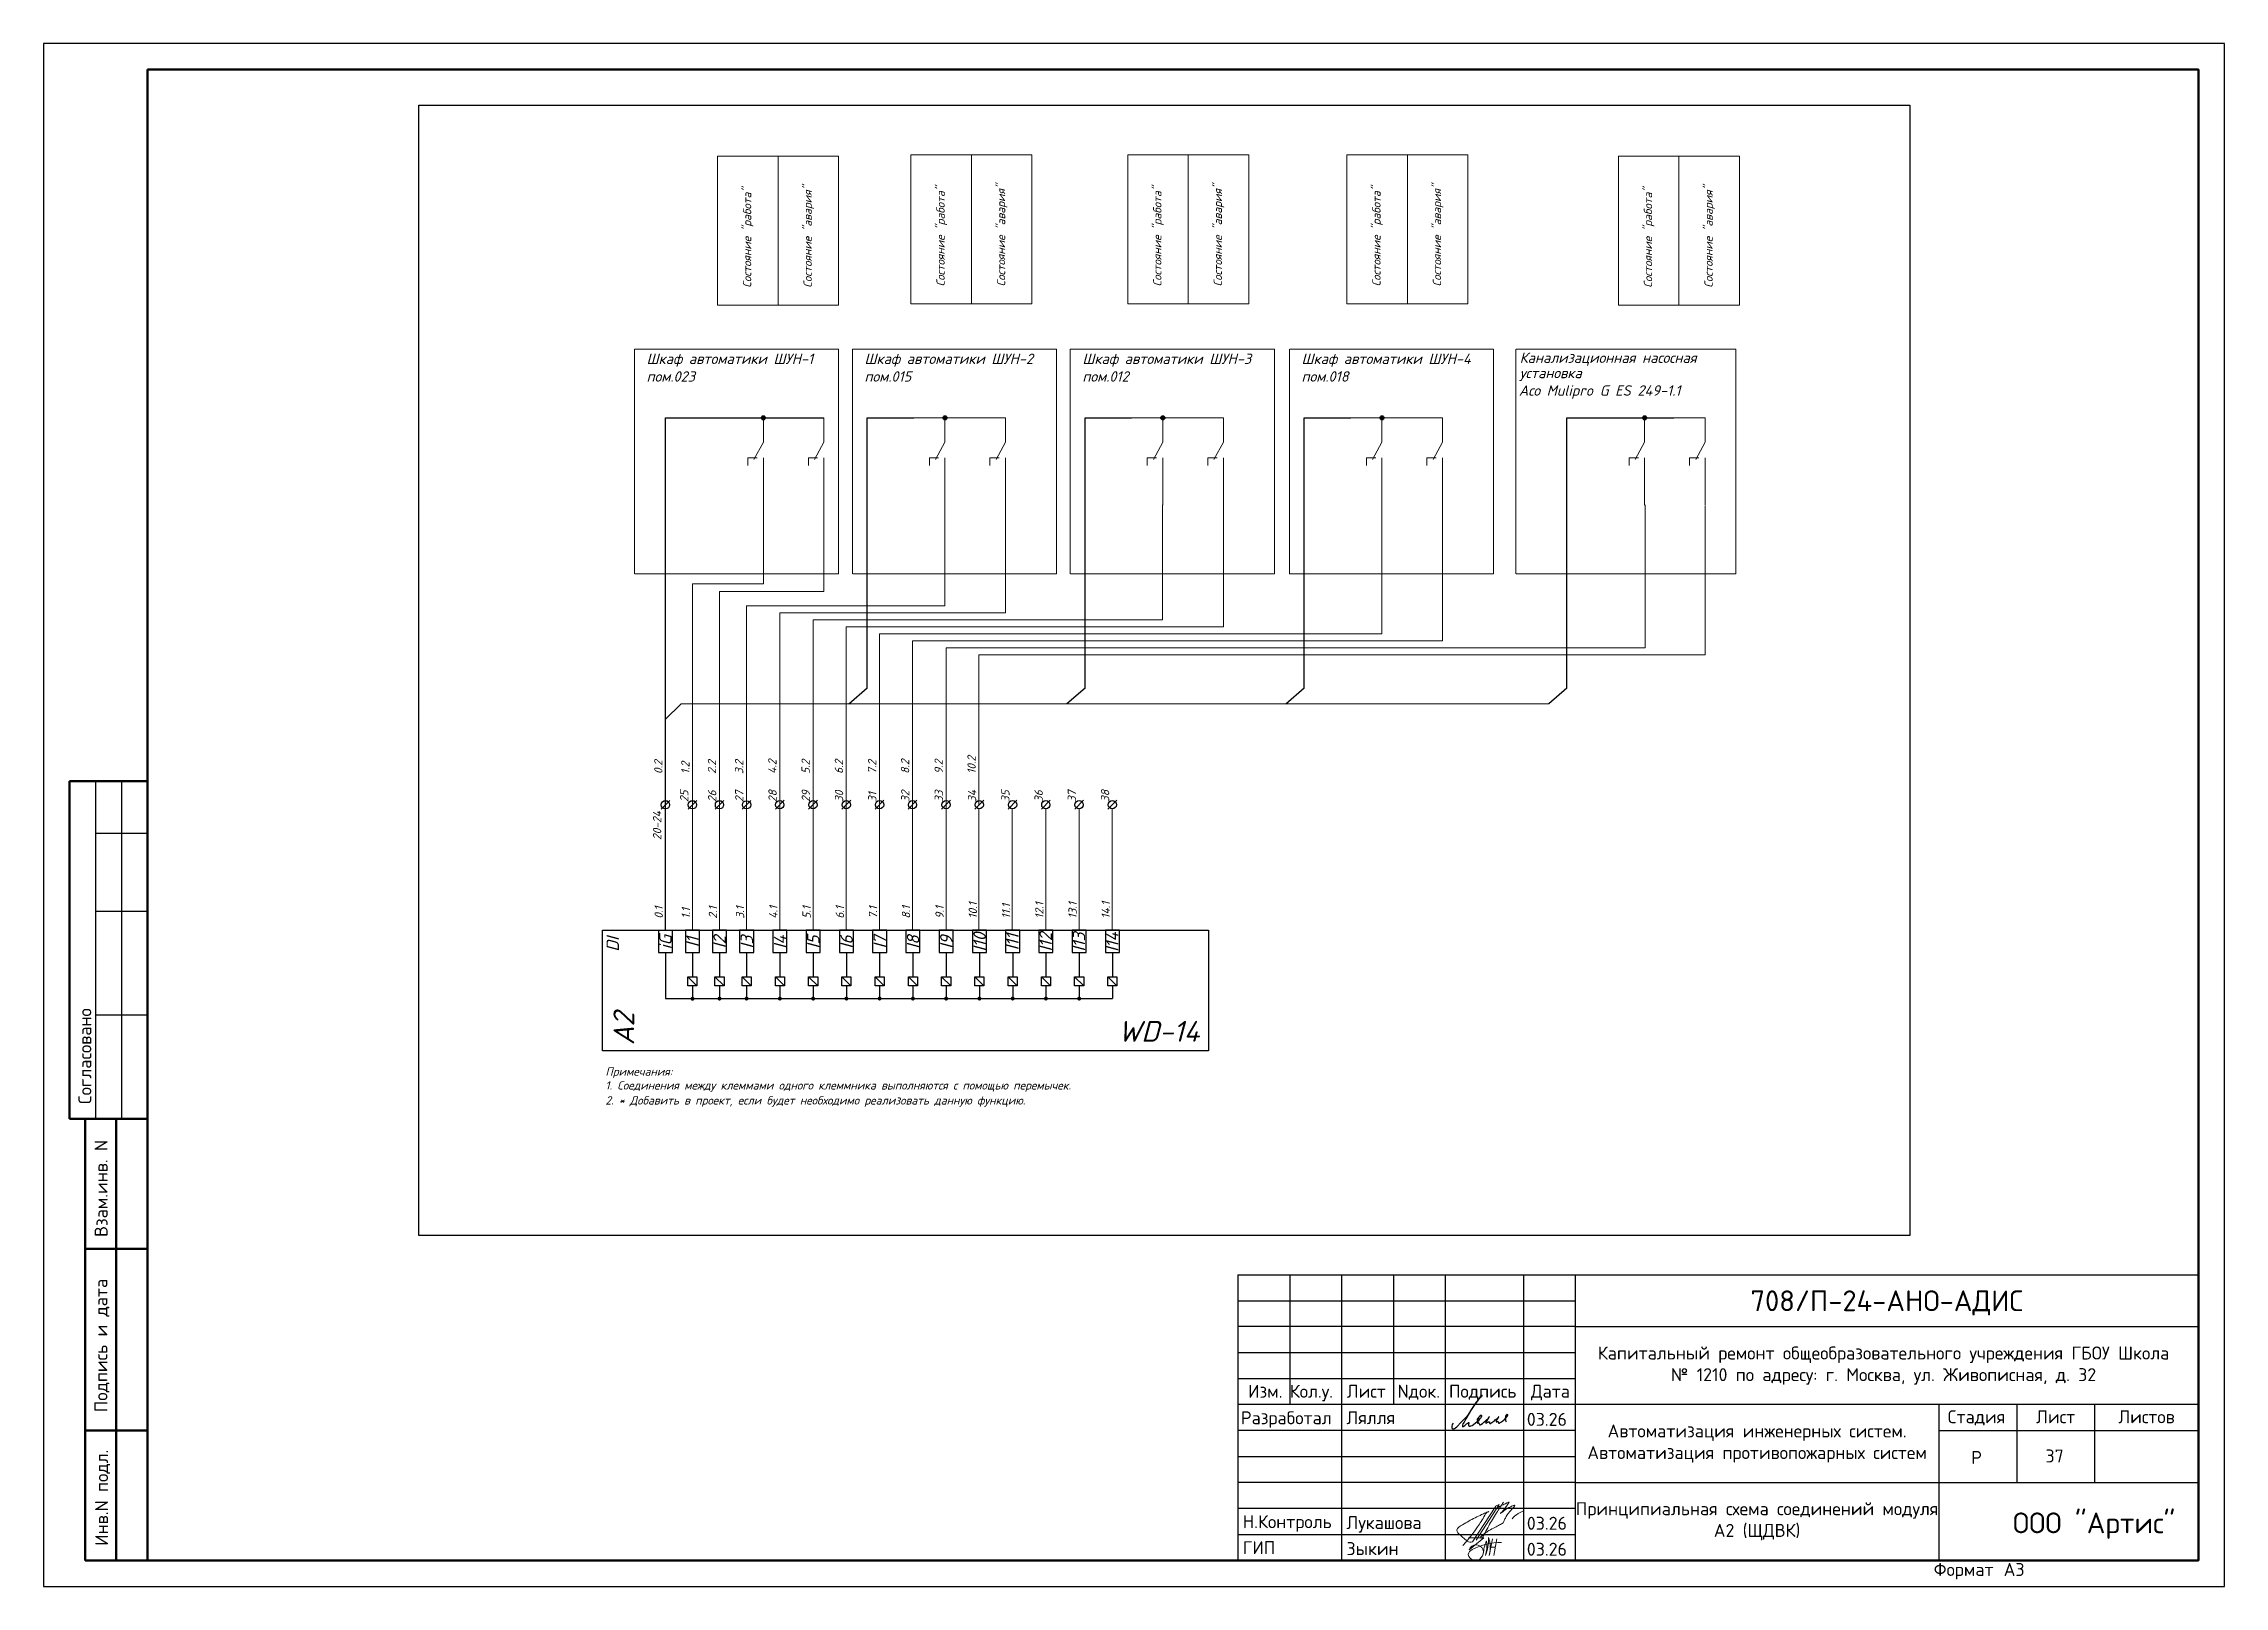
# Model space of a CAD drawing. Header units: millimetres. Extents: x -1073752 to 1436911, y -1379358 to 94781.
# Drawn here: x 1285319 to 1327319, y 23913 to 53613 of the extents above; entities that cross this region are included whole.
import ezdxf
from ezdxf.enums import TextEntityAlignment as Align

# ---------------------------------------------------------------- set-up
doc = ezdxf.new("R2010")
doc.units = ezdxf.units.MM
doc.linetypes.add('5T5', pattern=[3.5, 2.5, -1])
doc.linetypes.add('невидимая2', pattern=[4.7625, 3.175, -1.5875])
for name, color, linetype in [('13-230VAC POWER DISTR.', 7, 'Continuous'), ('Основная', 7, 'Continuous'), ('СОТ', 7, 'Continuous'), ('Штампы', 7, 'Continuous')]:
    doc.layers.add(name, color=color, linetype=linetype)
for name, color, linetype, lineweight in [('АР_текст', 250, 'Continuous', 40), ('Основная сплош', 7, 'Continuous', 30), ('Текст', 7, 'Continuous', 30), ('Цепь DC 24В плюс', 1, 'Continuous', 9)]:
    doc.layers.add(name, color=color, linetype=linetype, lineweight=lineweight)
doc.layers.add('ОФ_подписи', color=5, linetype='Continuous', lineweight=13, true_color=0x0000ff)
doc.layers.add('Подписи', color=5, linetype='Continuous', lineweight=18, true_color=0x0000ff)
doc.styles.add('ICOCPEUR', font='isocpeur.ttf', dxfattribs={"height": 250})
doc.styles.add('PDF ISOCPEUR', font='isocpeur.ttf')
doc.styles.add('RubezhCAD', font='isocpeur.ttf')
doc.styles.add('Standart  GenSys', font='isocpeui.ttf', dxfattribs={"height": 2})
doc.styles.add('TIMES', font='times.ttf')
doc.styles.add('XREF1$0$Standard', font='isocpeur.ttf')

msp = doc.modelspace()

# ---------------------------------------------------------------- texts
at = {"lineweight": 30, "style": 'Standart  GenSys'}
for s, p in [('Состояние "работа"', (1298948.6, 48915)), ('Состояние "авария"', (1300114, 48915)), ('Состояние "работа"', (1302673.5, 48940.9)), ('Состояние "авария"', (1303838.9, 48940.9)), ('Состояние "работа"', (1306848.3, 48940.9)), ('Состояние "авария"', (1308013.8, 48940.9)), ('Состояние "работа"', (1311068.6, 48940.9)), ('Состояние "авария"', (1312234, 48940.9)), ('Состояние "работа"', (1316298.7, 48915)), ('Состояние "авария"', (1317464.1, 48915))]:
    msp.add_text(s, height=160, rotation=90, dxfattribs=at).set_placement(p)
at = {"color": 104, "style": 'Standart  GenSys'}
for s, p in [('Шкаф автоматики ШУН-1', (1296932, 47446.1)), ('Шкаф автоматики ШУН-2', (1301128.9, 47446.1)), ('Шкаф автоматики ШУН-3', (1305325.8, 47446.1)), ('Шкаф автоматики ШУН-4', (1309546, 47446.1)), ('Канализационная насосная', (1313747.3, 47466.6)), ('пом.023', (1296932, 47105.8)), ('пом.015', (1301128.9, 47105.8)), ('пом.012', (1305325.8, 47105.8)), ('пом.018', (1309546, 47105.8)), ('установка', (1313747.3, 47172.8)), ('Асо Mulipro G ES 249-1.1', (1313732.2, 46835.5))]:
    msp.add_text(s, height=200, dxfattribs=at).set_placement(p)
at = {"color": 214, "lineweight": 25, "style": 'Standart  GenSys'}
for s, p in [('10.2', (1303270.9, 39554.5)), ('0.2', (1297238.3, 39551.8)), ('1.2', (1297758.9, 39551.8)), ('2.2', (1298271.4, 39552.9)), ('3.2', (1298794.3, 39550.8)), ('4.2', (1299434.2, 39554.5)), ('5.2', (1300075.4, 39554.5)), ('6.2', (1300715.8, 39554.6)), ('7.2', (1301356.3, 39554.5)), ('8.2', (1301990.8, 39554.5)), ('9.2', (1302637.2, 39554.5)), ('0.1', (1297245.4, 36766.8)), ('1.1', (1297768.5, 36766.8)), ('2.1', (1298289.1, 36766.8)), ('3.1', (1298812, 36766.8)), ('4.1', (1299452.4, 36766.8)), ('5.1', (1300092.9, 36766.7)), ('6.1', (1300733.4, 36766.8)), ('7.1', (1301373.8, 36766.8)), ('8.1', (1302008.3, 36766.7)), ('9.1', (1302654.7, 36766.7)), ('10.1', (1303295.2, 36766.7)), ('11.1', (1303935.7, 36766.8)), ('12.1', (1304576.1, 36766.8)), ('13.1', (1305216.6, 36766.8)), ('14.1', (1305854.9, 36766.8))]:
    msp.add_text(s, height=160, rotation=90, dxfattribs=at).set_placement(p)
at = {"style": 'Standart  GenSys'}
for s, height, p in [('iG', 240, (1297295.2, 36314.5)), ('I1', 240, (1297815.8, 36317.6)), ('I2', 240, (1298338.7, 36317.6)), ('I3', 240, (1298862.4, 36317.6)), ('I4', 240, (1299502.8, 36317.6)), ('I5', 240, (1300143.3, 36317.6)), ('I6', 240, (1300783.7, 36317.6)), ('I7', 240, (1301424.2, 36317.6)), ('I8', 240, (1302064.7, 36317.6)), ('I9', 240, (1302705.1, 36317.6)), ('I10', 240, (1303345.6, 36317.6)), ('I11', 240, (1303978.5, 36317.6)), ('I12', 240, (1304618.9, 36317.7)), ('I13', 240, (1305259.4, 36317.7)), ('I14', 240, (1305899.9, 36317.7)), ('A2', 400, (1296493.8, 34648.5))]:
    msp.add_text(s, height=height, rotation=90, dxfattribs=at).set_placement(p, align=Align.MIDDLE_CENTER)
msp.add_text('WD-14', height=400, dxfattribs=at).set_placement((1306795.1, 34597.9), align=Align.MIDDLE_CENTER)
at = {"insert": (1296280.8, 36273.5), "char_height": 240, "attachment_point": 5, "rotation": 90, "style": 'Standart  GenSys'}
msp.add_mtext_dynamic_manual_height_columns('DI', width=1215.981, gutter_width=1000, heights=[0], dxfattribs=at)
at = {"linetype": 'невидимая2', "insert": (1296139.5, 33904.4), "char_height": 160, "attachment_point": 1, "style": 'Standart  GenSys'}
msp.add_mtext_dynamic_manual_height_columns('Примечания:\\P\\pt8320,10400;1. Соединения между клеммами одного клеммника выполняются с помощью перемычек.', width=13315.853, gutter_width=1000, heights=[0], dxfattribs=at)
at = {"layer": '13-230VAC POWER DISTR.', "color": 94, "linetype": 'Continuous', "style": 'Standart  GenSys'}
for s, p in [('25', (1297735.6, 39012.5)), ('26', (1298274.9, 39010.6)), ('27', (1298797.8, 39010.6)), ('28', (1299437.8, 39010.9)), ('29', (1300079, 39010.9)), ('30', (1300719.4, 39010.9)), ('31', (1301359.9, 39010.9)), ('32', (1301994.4, 39010.9)), ('33', (1302640.8, 39010.9)), ('34', (1303281.3, 39010.9)), ('35', (1303921.8, 39010.9)), ('36', (1304562.2, 39010.9)), ('37', (1305202.7, 39010.9)), ('38', (1305843.1, 39010.9)), ('20-24', (1297215, 38280.7))]:
    msp.add_text(s, height=160, rotation=90, dxfattribs=at).set_placement(p)
at = {"layer": 'Defpoints', "linetype": 'невидимая2', "insert": (1296139.5, 33348.7), "char_height": 160, "attachment_point": 1, "style": 'Standart  GenSys'}
msp.add_mtext_dynamic_manual_height_columns('\\pt8320,10400;2. * Добавить в проект, если будет необходимо реализовать данную функцию.', width=13315.853, gutter_width=1000, heights=[0], dxfattribs=at)
at = {"layer": 'СОТ', "char_height": 250, "width": 7000, "attachment_point": 5, "style": 'ICOCPEUR'}
for s, insert in [('{\\C0;37}', (1324049.3, 26423)), ('Принципиальная схема соединений модуля А2 (ЩДВК)', (1318319.3, 25164.9))]:
    msp.add_mtext(s, dxfattribs=dict(at, insert=insert))

# ---------------------------------------------------------------- blocks, each defined once
blk = doc.blocks.new('*U8')
at = {"lineweight": 50}
for p, q in [((5, 155), (20, 155)), ((5, 155), (5, 90)), ((5, 90), (20, 90)), ((8, 5), (8, 90)), ((14, 5), (14, 90)), ((8, 65), (20, 65)), ((8, 30), (20, 30)), ((8, 5), (20, 5))]:
    blk.add_line(p, q, dxfattribs=at)
for p, q in [((10, 155), (10, 90)), ((15, 155), (15, 90)), ((10, 145), (20, 145)), ((10, 130), (20, 130)), ((10, 110), (20, 110))]:
    blk.add_line(p, q)
blk.add_lwpolyline([(0, 0), (420, 0), (420, 297), (0, 297)], close=True)
blk.add_lwpolyline([(20, 292), (415, 292), (415, 5), (20, 5)], close=True, dxfattribs=at)
at = {"style": 'XREF1$0$Standard'}
for s, p in [('Согласовано', (7.95, 102.07)), ('Взам.инв. N', (11.07, 76.61)), ('Подпись и дата', (11.04, 46.36)), ('Инв.N подл.', (11.17, 17.07))]:
    blk.add_text(s, height=2.5, rotation=90, dxfattribs=at).set_placement(p, align=Align.MIDDLE_CENTER)
blk.add_text('Формат', height=2.5, dxfattribs=at).set_placement((364.02, 2))
blk.add_text('А3', height=2.5, dxfattribs=at).set_placement((381.51, 2), align=Align.RIGHT)
for tag, p in [('СОГЛАСОВАНО_ДАТА2', (14.37, 145.56)), ('СОГЛАСОВАНО_ДАТА3', (19.37, 145.56)), ('СОГЛАСОВАНО_ФАМИЛИЯ2', (14.37, 110.56)), ('СОГЛАСОВАНО_ФАМИЛИЯ3', (19.37, 110.56)), ('СОГЛАСОВАНО_ДОЛЖНОСТЬ2', (14.37, 90.56)), ('СОГЛАСОВАНО_ДОЛЖНОСТЬ3', (19.37, 90.56))]:
    blk.add_attdef(tag, p, '', height=2.5, rotation=90, dxfattribs=at)
for tag, p in [('ВЗАМ_ИНВ_НОМЕР', (19.37, 77.5)), ('ИНВ_N_ПОДЛ', (19.37, 17.5))]:
    blk.add_attdef(tag, text='', height=2.5, rotation=90, dxfattribs=at).set_placement(p, align=Align.CENTER)
blk.add_attdef('ИНВ_ДАТА', text='', height=2.5, rotation=90, dxfattribs=at).set_placement((19.37, 63.83), align=Align.RIGHT)
blk = doc.blocks.new('П_Зыкин')
at = {"layer": 'ОФ_подписи', "color": 152, "ltscale": 100, "true_color": 0x0061c2, "transparency": 33554687}
for p, q in [((142, 249), (62, -174)), ((102, 37), (218, 37)), ((258, 249), (178, -174))]:
    blk.add_line(p, q, dxfattribs=at)
blk.add_lwpolyline([(-462, 273), (-74, 273), (-446, -30)], dxfattribs=at)
for centre, radius, start, end in [((-271, -94), 186, 314.2393, 159.9348), ((345, -1372), 1523, 88.8758, 117.8788), ((1109, -252), 1204, 158.7593, 174.231), ((-1024, 224), 1068, 337.8144, 2.8859), ((-849, 72), 852, 342.8308, 7.4815), ((-9, 182), 4.48, 8.9691, 155.6551), ((-643, 22), 732, 344.4555, 20.462), ((-318, -169), 151, 108.7568, 173.4251), ((-287, -115), 185, 191.5358, 322.3512)]:
    blk.add_arc(centre, radius, start, end, dxfattribs=at)
blk = doc.blocks.new('П_Лукашова')
at = {"layer": 'ОФ_подписи', "color": 152, "true_color": 0x0061c2}
for p, q in [((221, 339), (-221, -339)), ((286, 371), (-156, -307)), ((283, 370), (218, 338))]:
    blk.add_line(p, q, dxfattribs=at)
for points in [[(221, 301), (344, 360), (434, 401), (475, 416), (464, 395), (420, 336), (342, 232), (310, 203), (337, 221), (420, 283), (490, 322), (558, 352), (576, 358), (491, 240), (403, 113), (374, 49), (360, 20)], [(-221, -339), (-276, -344), (-368, -289), (-446, -221), (-505, -166), (-522, -116), (-412, -16), (-295, 56), (-173, 120), (-49, 179), (33, 216), (87, 237), (52, 221), (11, 167), (-59, 51), (-126, -52), (-177, -132), (-256, -231), (-409, -409)], [(360, 20), (294, -18), (203, -65), (91, -124), (-73, -248)], [(366, 415), (236, 213), (85, -37), (-50, -300)], [(530, 102), (646, 199), (748, 254)]]:
    blk.add_spline(points, degree=3, dxfattribs=at)
blk = doc.blocks.new('A$C11203D1A')
at = {"layer": 'Подписи', "lineweight": 25}
blk.add_lwpolyline([(0.24, 1.11), (0.09, 0.86), (0, 0.47), (0.01, 0.27), (0.06, 0.09), (0.17, 0.01), (0.33, 0), (0.53, 0.07), (0.73, 0.22), (0.94, 0.41), (1.81, 1.26), (2.64, 2.1), (3.19, 2.76), (3.8, 3.63), (4.42, 4.6), (5, 5.4), (5.39, 5.96), (5.72, 6.46), (5.82, 6.46), (5.73, 6.31), (4.71, 5.11), (3.82, 3.76), (2.71, 1.9), (2.36, 1.31), (2.15, 0.93), (2.05, 0.72), (2.04, 0.6), (2.04, 0.49), (2.07, 0.44), (2.13, 0.41), (2.22, 0.43), (2.34, 0.53), (2.48, 0.65), (2.83, 0.93), (3.1, 1.12), (3.23, 1.19), (3.28, 1.19), (3.29, 1.16), (3.26, 1.06), (3.23, 0.9), (3.22, 0.77), (3.24, 0.65), (3.26, 0.58), (3.34, 0.52), (3.42, 0.48), (3.54, 0.51), (3.66, 0.56), (3.92, 0.66), (4.17, 0.85), (4.57, 1.16), (4.82, 1.36), (5, 1.53), (5.18, 1.68), (5.48, 1.96), (5.64, 2.15), (5.74, 2.33), (5.75, 2.44), (5.75, 2.53), (5.69, 2.57), (5.6, 2.58), (5.49, 2.54), (5.33, 2.4), (5.12, 2.18), (4.99, 1.99), (4.9, 1.86), (4.85, 1.74), (4.87, 1.66), (4.92, 1.62), (5.03, 1.65), (5.11, 1.72), (5.21, 1.79), (5.24, 1.81), (5.28, 1.82), (5.31, 1.82), (5.32, 1.79), (5.26, 1.69), (5.19, 1.61), (5.11, 1.47), (5.03, 1.34), (4.98, 1.25), (4.97, 1.17), (4.97, 1.09), (5.01, 1.05), (5.05, 1.06), (5.1, 1.11), (5.14, 1.13), (5.2, 1.13), (5.23, 1.07), (5.27, 0.94), (5.32, 0.85), (5.35, 0.8), (5.43, 0.77), (5.52, 0.78), (5.61, 0.84), (5.88, 1), (6.13, 1.19), (6.42, 1.46), (6.68, 1.7), (6.94, 1.94), (7.06, 2.08), (7.22, 2.28), (7.23, 2.3), (7.23, 2.31), (7.2, 2.31), (7.18, 2.28), (7.15, 2.24), (6.76, 1.63), (6.67, 1.45), (6.59, 1.3), (6.56, 1.22), (6.56, 1.16), (6.57, 1.11), (6.6, 1.08), (6.65, 1.1), (6.7, 1.13), (6.79, 1.19), (6.88, 1.26), (6.99, 1.31), (7.07, 1.35), (7.18, 1.36), (7.23, 1.33), (7.27, 1.28), (7.28, 1.18), (7.28, 1.12), (7.3, 1.08), (7.34, 1.04), (7.38, 1.02), (7.45, 1.01), (7.52, 1.04), (7.6, 1.09), (7.73, 1.19), (7.93, 1.34), (8.13, 1.48), (8.36, 1.7), (8.65, 1.95), (8.78, 2.07), (8.9, 2.16), (8.98, 2.23), (9.03, 2.27), (9.04, 2.29), (9.02, 2.3), (8.99, 2.29), (8.97, 2.25), (8.92, 2.16), (8.7, 1.81), (8.57, 1.61), (8.52, 1.53), (8.51, 1.43), (8.53, 1.37), (8.56, 1.33), (8.6, 1.33), (8.66, 1.35), (8.72, 1.39), (8.76, 1.41), (8.86, 1.4), (8.93, 1.37), (8.94, 1.31), (8.96, 1.22), (8.98, 1.14), (9.02, 1.1), (9.08, 1.07), (9.17, 1.1), (9.24, 1.14), (9.33, 1.2), (9.56, 1.37), (9.86, 1.59), (10.18, 1.87), (10.41, 2.09), (10.57, 2.29), (10.72, 2.51), (10.76, 2.62), (10.77, 2.7), (10.75, 2.75), (10.68, 2.79), (10.58, 2.76), (10.5, 2.69), (10.38, 2.54), (10.32, 2.41), (10.31, 2.25), (10.32, 2.09), (10.33, 1.85), (10.35, 1.7), (10.37, 1.58), (10.4, 1.47), (10.47, 1.37)], dxfattribs=at)
blk = doc.blocks.new('Штамп')
at = {"layer": 'Основная'}
for p, q in [((-18500, 5000), (-12000, 5000)), ((-12000, 4500), (-18500, 4500)), ((-18500, 4000), (-12000, 4000)), ((-12000, 2500), (-18500, 2500)), ((-18500, 2000), (-12000, 2000)), ((-12000, 1500), (-18500, 1500)), ((-12000, 1000), (-18500, 1000)), ((-18500, 500), (-12000, 500))]:
    blk.add_line(p, q, dxfattribs=at)
at = {"layer": 'Основная сплош'}
for p, q in [((-18500, 5500), (0, 5500)), ((-18500, 5500), (-18500, 0)), ((-17500, 5500), (-17500, 3000)), ((-16500, 0), (-16500, 5500)), ((-15500, 5500), (-15500, 3000)), ((-14500, 0), (-14500, 5500)), ((-13000, 5500), (-13000, 0)), ((-12000, 0), (-12000, 5500)), ((-12000, 4500), (0, 4500)), ((-18500, 3500), (-12000, 3500)), ((0, 3000), (-18500, 3000)), ((-5000, 3000), (-5000, 0)), ((-3500, 3000), (-3500, 1500)), ((-2000, 3000), (-2000, 1500)), ((-5000, 2500), (0, 2500)), ((-12000, 1500), (0, 1500))]:
    blk.add_line(p, q, dxfattribs=at)
at = {"transparency": 33554687, "xscale": 100, "yscale": 100, "zscale": 100}
blk.add_blockref('A$C11203D1A', (-14379, 2533), dxfattribs=at)
at = {"layer": 'ОФ_подписи', "color": 5}
for name, p, xscale, yscale, zscale in [('П_Лукашова', (-13755, 700), 1.010226427429054, 1.010226427429054, 1.010226427429054), ('П_Зыкин', (-13706, 228), 0.7621923841183493, 0.7621923841183493, 0.7621923841183493)]:
    blk.add_blockref(name, p, dxfattribs=dict(at, xscale=xscale, yscale=yscale, zscale=zscale))
at = {"transparency": 33554687, "insert": (-8500, 2250), "char_height": 250, "width": 7000, "attachment_point": 5, "style": 'PDF ISOCPEUR'}
blk.add_mtext('Автоматизация инженерных систем. Автоматизация противопожарных систем', dxfattribs=at)
at = {"layer": 'АР_текст', "color": 7, "transparency": 33554687, "insert": (-2009, 668), "char_height": 400, "width": 7750, "attachment_point": 5, "style": 'RubezhCAD'}
blk.add_mtext('{\\C0;ООО "Артис"}', dxfattribs=at)
at = {"layer": 'Текст', "color": 0, "style": 'RubezhCAD'}
blk.add_text('708/П-24-АНО-АДИС', height=400, dxfattribs=at).set_placement((-6000, 4798), align=Align.CENTER)
at = {"layer": 'Текст', "linetype": 'Continuous', "style": 'RubezhCAD'}
for s, p in [('Изм.', (-18302, 3131)), ('Кол.у.', (-17500, 3131)), ('Лист', (-16402, 3131)), ('Nдок.', (-15424, 3131)), ('Подпись', (-14434, 3131)), ('Дата', (-12857, 3131))]:
    blk.add_text(s, height=250, dxfattribs=at).set_placement(p)
at = {"layer": 'Текст', "style": 'ICOCPEUR'}
for s, p in [('Разработал', (-18441, 2620)), ('Лялля', (-16408, 2622)), ('03.26', (-12934, 2590)), ('Н.Контроль', (-18407, 620)), ('Лукашова', (-16408, 602)), ('03.26', (-12934, 590)), ('ГИП', (-18407, 120)), ('Зыкин', (-16408, 102)), ('03.26', (-12934, 90))]:
    blk.add_text(s, height=250, dxfattribs=at).set_placement(p)
at = {"layer": 'Текст', "color": 7, "linetype": 'Continuous', "style": 'RubezhCAD'}
for s, p in [('Стадия', (-4273, 2640)), ('Лист', (-2750, 2640)), ('Листов', (-1000, 2640))]:
    blk.add_text(s, height=250, dxfattribs=at).set_placement(p, align=Align.CENTER)
at = {"layer": 'Текст', "color": 7, "style": 'RubezhCAD'}
blk.add_text('Р', height=250, dxfattribs=at).set_placement((-4273, 1857), align=Align.CENTER)
at = {"layer": 'Текст', "ltscale": 100, "insert": (-6063, 3750), "char_height": 250, "attachment_point": 5, "style": 'RubezhCAD'}
blk.add_mtext_dynamic_manual_height_columns('\\pi-3.125;Капитальный ремонт общеобразовательного учреждения ГБОУ Школа{\\H1.25x; }\\P№ 1210 по адресу: г. Москва, ул. Живописная, д. 32{\\H1.21604x; }\\P', width=11832.53, gutter_width=1250, heights=[1893], dxfattribs=at)
at = {"layer": 'Текст', "ltscale": 100, "style": 'RubezhCAD'}
blk.add_attdef('ЛИСТОВ', text='', height=250, dxfattribs=at).set_placement((-1000, 1857), align=Align.CENTER)
at = {"layer": 'Текст', "ltscale": 100, "style": 'TIMES'}
blk.add_attdef('НАЗВАНИЕ', text='', height=250, dxfattribs=at).set_placement((-8500, 750), align=Align.MIDDLE_CENTER)

# ---------------------------------------------------------------- hatches: boundary and pattern name
at = {"ltscale": 100}
h = msp.add_hatch(color=256, dxfattribs=at)
h.dxf.hatch_style = 1
edge = h.paths.add_edge_path()
edge.add_arc((1299181.5, 46409.5), 40, 0, 360)
h = msp.add_hatch(color=256, dxfattribs=at)
h.dxf.hatch_style = 1
edge = h.paths.add_edge_path()
edge.add_arc((1302677.8, 46409.5), 40, 0, 360)
h = msp.add_hatch(color=256, dxfattribs=at)
h.dxf.hatch_style = 1
edge = h.paths.add_edge_path()
edge.add_arc((1306874.7, 46409.5), 40, 0, 360)
h = msp.add_hatch(color=256, dxfattribs=at)
h.dxf.hatch_style = 1
edge = h.paths.add_edge_path()
edge.add_arc((1311095, 46409.5), 40, 0, 360)
h = msp.add_hatch(color=256, dxfattribs=at)
h.dxf.hatch_style = 1
edge = h.paths.add_edge_path()
edge.add_arc((1316154.1, 46409.5), 40, 0, 360)
at = {"lineweight": 20, "ltscale": 0.01}
h = msp.add_hatch(color=256, dxfattribs=at)
edge = h.paths.add_edge_path()
edge.add_arc((1297815.5, 35225.6), 38.1, -90, 270)
h = msp.add_hatch(color=256, dxfattribs=at)
edge = h.paths.add_edge_path()
edge.add_arc((1298336.1, 35228.6), 38.1, -90, 270)
h = msp.add_hatch(color=256, dxfattribs=at)
edge = h.paths.add_edge_path()
edge.add_arc((1298859, 35228.6), 38.1, -90, 270)
h = msp.add_hatch(color=256, dxfattribs=at)
edge = h.paths.add_edge_path()
edge.add_arc((1299499.5, 35228.6), 38.1, -90, 270)
h = msp.add_hatch(color=256, dxfattribs=at)
edge = h.paths.add_edge_path()
edge.add_arc((1300139.9, 35228.6), 38.1, -90, 270)
h = msp.add_hatch(color=256, dxfattribs=at)
edge = h.paths.add_edge_path()
edge.add_arc((1300780.4, 35228.6), 38.1, -90, 270)
h = msp.add_hatch(color=256, dxfattribs=at)
edge = h.paths.add_edge_path()
edge.add_arc((1301420.8, 35228.6), 38.1, -90, 270)
h = msp.add_hatch(color=256, dxfattribs=at)
edge = h.paths.add_edge_path()
edge.add_arc((1302061.3, 35228.6), 38.1, -90, 270)
h = msp.add_hatch(color=256, dxfattribs=at)
edge = h.paths.add_edge_path()
edge.add_arc((1302701.8, 35228.6), 38.1, -90, 270)
h = msp.add_hatch(color=256, dxfattribs=at)
edge = h.paths.add_edge_path()
edge.add_arc((1303342.2, 35228.7), 38.1, -90, 270)
h = msp.add_hatch(color=256, dxfattribs=at)
edge = h.paths.add_edge_path()
edge.add_arc((1303982.7, 35228.6), 38.1, -90, 270)
h = msp.add_hatch(color=256, dxfattribs=at)
edge = h.paths.add_edge_path()
edge.add_arc((1304623.1, 35228.7), 38.1, -90, 270)
h = msp.add_hatch(color=256, dxfattribs=at)
edge = h.paths.add_edge_path()
edge.add_arc((1305263.6, 35228.7), 38.1, -90, 270)

# ---------------------------------------------------------------- linework, layer by layer
at = {"ltscale": 4}
for p, q in [((1301181.3, 41205.2), (1300829.4, 40899.1)), ((1305378.2, 41207), (1305026.3, 40900.9)), ((1309598.5, 41205.2), (1309246.5, 40899.1)), ((1314657.6, 41207), (1314305.7, 40900.9)), ((1297815.5, 36116), (1297815.5, 35649.3)), ((1298336.1, 36116), (1298336.1, 35649.3)), ((1298859, 36116), (1298859, 35649.3)), ((1299499.5, 36116), (1299499.5, 35649.3)), ((1300139.9, 36116), (1300139.9, 35649.3)), ((1300780.4, 36116), (1300780.4, 35649.3)), ((1301420.8, 36116), (1301420.8, 35649.3)), ((1302061.3, 36116), (1302061.3, 35649.3)), ((1302701.8, 36116), (1302701.8, 35649.3)), ((1303342.2, 36116.1), (1303342.2, 35649.3)), ((1303982.7, 36116), (1303982.7, 35649.3)), ((1304623.1, 36116.1), (1304623.1, 35649.3)), ((1305263.6, 36116.1), (1305263.6, 35649.4)), ((1305904.1, 36116.1), (1305904.1, 35649.4)), ((1297728.2, 35649.3), (1297902.8, 35474.7)), ((1297815.5, 35474.7), (1297815.5, 35232.6)), ((1298248.8, 35649.3), (1298423.4, 35474.7)), ((1298336.1, 35474.7), (1298336.1, 35232.6)), ((1298771.7, 35649.3), (1298946.3, 35474.7)), ((1298859, 35474.7), (1298859, 35232.6)), ((1299412.2, 35649.3), (1299586.8, 35474.7)), ((1299499.5, 35474.7), (1299499.5, 35232.6)), ((1300052.6, 35649.3), (1300227.2, 35474.6)), ((1300139.9, 35474.6), (1300139.9, 35232.6)), ((1300693.1, 35649.3), (1300867.7, 35474.7)), ((1300780.4, 35474.7), (1300780.4, 35232.7)), ((1301333.6, 35649.3), (1301508.1, 35474.7)), ((1301420.8, 35474.7), (1301420.8, 35232.7)), ((1301974, 35649.3), (1302148.6, 35474.7)), ((1302061.3, 35474.7), (1302061.3, 35232.7)), ((1302614.5, 35649.3), (1302789.1, 35474.7)), ((1302701.8, 35474.7), (1302701.8, 35232.7)), ((1303254.9, 35649.3), (1303429.5, 35474.7)), ((1303342.2, 35474.7), (1303342.2, 35232.7)), ((1303895.4, 35649.3), (1304070, 35474.7)), ((1303982.7, 35474.7), (1303982.7, 35232.7)), ((1304535.9, 35649.3), (1304710.4, 35474.7)), ((1304623.1, 35474.7), (1304623.1, 35232.7)), ((1305176.3, 35649.4), (1305350.9, 35474.8)), ((1305263.6, 35474.8), (1305263.6, 35232.7)), ((1305816.8, 35649.4), (1305991.4, 35474.8)), ((1305904.1, 35474.8), (1305904.1, 35232.7))]:
    msp.add_line(p, q, dxfattribs=at)
msp.add_line((1314305.7, 40900.9), (1297593.8, 40899.1))
at = {"color": 7, "linetype": 'Continuous', "lineweight": 20}
for points in [[(1298298.5, 48577.9), (1298298.5, 51443.5), (1299463.9, 51443.5), (1299463.9, 48577.9)], [(1299463.9, 48577.9), (1299463.9, 51443.5), (1300629.3, 51443.5), (1300629.3, 48577.9)], [(1302023.4, 48603.8), (1302023.4, 51469.3), (1303188.8, 51469.3), (1303188.8, 48603.8)], [(1303188.8, 48603.8), (1303188.8, 51469.3), (1304354.2, 51469.3), (1304354.2, 48603.8)], [(1306198.2, 48603.8), (1306198.2, 51469.3), (1307363.6, 51469.3), (1307363.6, 48603.8)], [(1307363.6, 48603.8), (1307363.6, 51469.3), (1308529.1, 51469.3), (1308529.1, 48603.8)], [(1310418.5, 48603.8), (1310418.5, 51469.3), (1311583.9, 51469.3), (1311583.9, 48603.8)], [(1311583.9, 48603.8), (1311583.9, 51469.3), (1312749.3, 51469.3), (1312749.3, 48603.8)], [(1315648.5, 48577.9), (1315648.5, 51443.5), (1316814, 51443.5), (1316814, 48577.9)], [(1316814, 48577.9), (1316814, 51443.5), (1317979.4, 51443.5), (1317979.4, 48577.9)]]:
    msp.add_lwpolyline(points, close=True, dxfattribs=at)
at = {"linetype": '5T5', "lineweight": 13, "ltscale": 0.5}
for points in [[(1296698.5, 43405.4), (1296698.5, 47734.2), (1300629.3, 47734.2), (1300629.3, 43405.4)], [(1300895.4, 43405.4), (1300895.4, 47734.2), (1304826.2, 47734.2), (1304826.2, 43405.4)], [(1305092.3, 43405.4), (1305092.3, 47734.2), (1309023.2, 47734.2), (1309023.2, 43405.4)], [(1309312.5, 43405.4), (1309312.5, 47734.2), (1313243.4, 47734.2), (1313243.4, 43405.4)], [(1313671.1, 43405.4), (1313671.1, 47734.2), (1317907.5, 47734.2), (1317907.5, 43405.4)]]:
    msp.add_lwpolyline(points, close=True, dxfattribs=at)
for points in [[(1297294.9, 36543.9), (1297294.9, 46409.5), (1300346.9, 46409.5)], [(1301181.3, 41205.2), (1301181.3, 46409.5), (1302077.2, 46409.5)], [(1305378.2, 41207), (1305378.2, 46409.5), (1306274.1, 46409.5)], [(1309598.5, 41207), (1309598.5, 46409.5), (1310494.4, 46409.5)], [(1314657.6, 41207), (1314657.6, 46409.5), (1316719, 46409.5)], [(1297593.8, 40899.1), (1297294.9, 40606.5)]]:
    msp.add_lwpolyline(points)
at = {"color": 7, "linetype": 'Continuous', "lineweight": 5}
for points in [[(1299181.5, 46409.5), (1298580.9, 46409.5), (1298580.9, 46409.5)], [(1299181.5, 46087.6), (1299181.5, 46409.5), (1299181.5, 46409.5)], [(1300346.9, 46409.5), (1299746.3, 46409.5), (1299746.3, 46409.5)], [(1300346.9, 46087.6), (1300346.9, 46409.5), (1300346.9, 46409.5)], [(1302677.8, 46409.5), (1302077.2, 46409.5), (1302077.2, 46409.5)], [(1302677.8, 46087.6), (1302677.8, 46409.5), (1302677.8, 46409.5)], [(1303843.2, 46409.5), (1302717.8, 46409.5), (1302717.8, 46409.5)], [(1303843.2, 46087.6), (1303843.2, 46409.5), (1303843.2, 46409.5)], [(1306874.7, 46409.5), (1306274.1, 46409.5), (1306274.1, 46409.5)], [(1308040.1, 46409.5), (1306834.7, 46409.5), (1306834.7, 46409.5)], [(1306874.7, 46087.6), (1306874.7, 46409.5), (1306874.7, 46409.5)], [(1308040.1, 46087.6), (1308040.1, 46409.5), (1308040.1, 46409.5)], [(1311095, 46409.5), (1310494.4, 46409.5), (1310494.4, 46409.5)], [(1312260.4, 46409.5), (1311055, 46409.5), (1311055, 46409.5)], [(1311095, 46087.6), (1311095, 46409.5), (1311095, 46409.5)], [(1312260.4, 46087.6), (1312260.4, 46409.5), (1312260.4, 46409.5)], [(1316154.1, 46409.5), (1315553.5, 46409.5), (1315553.5, 46409.5)], [(1316154.1, 46087.6), (1316154.1, 46409.5), (1316154.1, 46409.5)], [(1317319.6, 46409.5), (1316719, 46409.5), (1316719, 46409.5)], [(1317319.6, 46087.6), (1317319.6, 46409.5), (1317319.6, 46409.5)], [(1299181.5, 46087.6), (1299181.5, 45938.8), (1299000.7, 45607.5)], [(1300346.9, 46087.6), (1300346.9, 45938.8), (1300166.2, 45607.5)], [(1302677.8, 46087.6), (1302677.8, 45938.8), (1302497.1, 45607.5)], [(1303843.2, 46087.6), (1303843.2, 45938.8), (1303662.5, 45607.5)], [(1306874.7, 46087.6), (1306874.7, 45938.8), (1306694, 45607.5)], [(1308040.1, 46087.6), (1308040.1, 45938.8), (1307859.4, 45607.5)], [(1311095, 46087.6), (1311095, 45938.8), (1310914.2, 45607.5)], [(1312260.4, 46087.6), (1312260.4, 45938.8), (1312079.7, 45607.5)], [(1316154.1, 46087.6), (1316154.1, 45938.8), (1315973.4, 45607.5)], [(1317319.6, 46087.6), (1317319.6, 45938.8), (1317138.8, 45607.5)], [(1298882.1, 45488.8), (1298882.1, 45639.5), (1299061, 45639.5)], [(1299181.5, 45639.5), (1299181.5, 45488.8), (1299181.5, 45488.8)], [(1299181.5, 45488.8), (1299181.5, 44730.1), (1299181.5, 44730.1)], [(1300047.6, 45488.8), (1300047.6, 45639.5), (1300226.4, 45639.5)], [(1300346.9, 45639.5), (1300346.9, 45488.8), (1300346.9, 45488.8)], [(1300346.9, 45488.8), (1300346.9, 44730.1), (1300346.9, 44730.1)], [(1302378.4, 45488.8), (1302378.4, 45639.5), (1302557.3, 45639.5)], [(1302677.8, 45639.5), (1302677.8, 45488.8), (1302677.8, 45488.8)], [(1302677.8, 45488.8), (1302677.8, 44730.1), (1302677.8, 44730.1)], [(1303543.9, 45488.8), (1303543.9, 45639.5), (1303722.7, 45639.5)], [(1303843.2, 45639.5), (1303843.2, 45488.8), (1303843.2, 45488.8)], [(1303843.2, 45488.8), (1303843.2, 44730.1), (1303843.2, 44730.1)], [(1306575.3, 45488.8), (1306575.3, 45639.5), (1306754.2, 45639.5)], [(1306874.7, 45639.5), (1306874.7, 45488.8), (1306874.7, 45488.8)], [(1306874.7, 45488.8), (1306874.7, 44730.1), (1306874.7, 44730.1)], [(1307740.8, 45488.8), (1307740.8, 45639.5), (1307919.6, 45639.5)], [(1308040.1, 45639.5), (1308040.1, 45488.8), (1308040.1, 45488.8)], [(1308040.1, 45488.8), (1308040.1, 44730.1), (1308040.1, 44730.1)], [(1310795.6, 45488.8), (1310795.6, 45639.5), (1310974.5, 45639.5)], [(1311095, 45639.5), (1311095, 45488.8), (1311095, 45488.8)], [(1311095, 45488.8), (1311095, 44730.1), (1311095, 44730.1)], [(1311961, 45488.8), (1311961, 45639.5), (1312139.9, 45639.5)], [(1312260.4, 45639.5), (1312260.4, 45488.8), (1312260.4, 45488.8)], [(1312260.4, 45488.8), (1312260.4, 44730.1), (1312260.4, 44730.1)], [(1315854.8, 45488.8), (1315854.8, 45639.5), (1316033.6, 45639.5)], [(1316154.1, 45639.5), (1316154.1, 45488.8), (1316154.1, 45488.8)], [(1316154.1, 45488.8), (1316154.1, 44730.1), (1316154.1, 44730.1)], [(1317020.2, 45488.8), (1317020.2, 45639.5), (1317199.1, 45639.5)], [(1317319.6, 45639.5), (1317319.6, 45488.8), (1317319.6, 45488.8)], [(1317319.6, 45488.8), (1317319.6, 44730.1), (1317319.6, 44730.1)], [(1297294.9, 37096.2), (1297294.9, 36540.8), (1297294.9, 36540.8)]]:
    msp.add_lwpolyline(points, dxfattribs=at)
at = {"ltscale": 100}
for points in [[(1297210, 38874.1), (1297379.7, 39043.8)], [(1297730.7, 38874.1), (1297900.4, 39043.8)], [(1298251.3, 38874.1), (1298421, 39043.8)], [(1298773.3, 38874), (1298943, 39043.7)], [(1299411.8, 38876.1), (1299581.5, 39045.8)], [(1300053, 38876.1), (1300222.7, 39045.8)], [(1300693.4, 38876.2), (1300863.1, 39045.9)], [(1301333.9, 38876.1), (1301503.6, 39045.8)], [(1301968.4, 38876.1), (1302138.1, 39045.8)], [(1302614.8, 38876.1), (1302784.5, 39045.8)], [(1303255.3, 38876.1), (1303425, 39045.8)], [(1303895.7, 38876.2), (1304065.4, 39045.9)], [(1304536.2, 38876.2), (1304705.9, 39045.9)], [(1305176.7, 38876.2), (1305346.4, 39045.9)], [(1305817.1, 38876.2), (1305986.8, 39045.9)], [(1297294.9, 36113), (1297294.9, 35229.5)], [(1297294.9, 35229.5), (1305904.1, 35232.7)]]:
    msp.add_lwpolyline(points, dxfattribs=at)
at = {"lineweight": 30}
for points in [[(1307755.3, 34225.9), (1296084.1, 34225.9), (1296084.1, 36543.9), (1307755.3, 36543.9)], [(1307755.3, 36543.9), (1307755.3, 34225.9)]]:
    msp.add_lwpolyline(points, dxfattribs=at)
for points in [[(1297159.2, 36540.8), (1297159.2, 36113), (1297430.5, 36113), (1297430.5, 36540.8)], [(1297679.9, 36543.9), (1297679.9, 36116), (1297951.2, 36116), (1297951.2, 36543.9)], [(1298200.5, 36543.9), (1298200.5, 36116), (1298471.8, 36116), (1298471.8, 36543.9)], [(1298723.4, 36543.9), (1298723.4, 36116), (1298994.7, 36116), (1298994.7, 36543.9)], [(1299363.8, 36543.9), (1299363.8, 36116), (1299635.1, 36116), (1299635.1, 36543.9)], [(1300004.3, 36543.8), (1300004.3, 36116), (1300275.6, 36116), (1300275.6, 36543.8)], [(1300644.7, 36543.9), (1300644.7, 36116), (1300916, 36116), (1300916, 36543.9)], [(1301285.2, 36543.9), (1301285.2, 36116), (1301556.5, 36116), (1301556.5, 36543.9)], [(1301925.7, 36543.9), (1301925.7, 36116), (1302197, 36116), (1302197, 36543.9)], [(1302566.1, 36543.9), (1302566.1, 36116), (1302837.4, 36116), (1302837.4, 36543.9)], [(1303206.6, 36543.9), (1303206.6, 36116.1), (1303477.9, 36116.1), (1303477.9, 36543.9)], [(1303847, 36543.9), (1303847, 36116), (1304118.3, 36116), (1304118.3, 36543.9)], [(1304487.5, 36543.9), (1304487.5, 36116.1), (1304758.8, 36116.1), (1304758.8, 36543.9)], [(1305128, 36543.9), (1305128, 36116.1), (1305399.3, 36116.1), (1305399.3, 36543.9)], [(1305768.4, 36543.9), (1305768.4, 36116.1), (1306039.7, 36116.1), (1306039.7, 36543.9)], [(1297902.8, 35649.3), (1297902.8, 35474.7), (1297728.2, 35474.7), (1297728.2, 35649.3)], [(1298423.4, 35649.3), (1298423.4, 35474.7), (1298248.8, 35474.7), (1298248.8, 35649.3)], [(1298946.3, 35649.3), (1298946.3, 35474.7), (1298771.7, 35474.7), (1298771.7, 35649.3)], [(1299586.8, 35649.3), (1299586.8, 35474.7), (1299412.2, 35474.7), (1299412.2, 35649.3)], [(1300227.2, 35649.3), (1300227.2, 35474.6), (1300052.6, 35474.6), (1300052.6, 35649.3)], [(1300867.7, 35649.3), (1300867.7, 35474.7), (1300693.1, 35474.7), (1300693.1, 35649.3)], [(1301508.1, 35649.3), (1301508.1, 35474.7), (1301333.6, 35474.7), (1301333.6, 35649.3)], [(1302148.6, 35649.3), (1302148.6, 35474.7), (1301974, 35474.7), (1301974, 35649.3)], [(1302789.1, 35649.3), (1302789.1, 35474.7), (1302614.5, 35474.7), (1302614.5, 35649.3)], [(1303429.5, 35649.3), (1303429.5, 35474.7), (1303254.9, 35474.7), (1303254.9, 35649.3)], [(1304070, 35649.3), (1304070, 35474.7), (1303895.4, 35474.7), (1303895.4, 35649.3)], [(1304710.4, 35649.3), (1304710.4, 35474.7), (1304535.9, 35474.7), (1304535.9, 35649.3)], [(1305350.9, 35649.4), (1305350.9, 35474.8), (1305176.3, 35474.8), (1305176.3, 35649.4)], [(1305991.4, 35649.4), (1305991.4, 35474.8), (1305816.8, 35474.8), (1305816.8, 35649.4)]]:
    msp.add_lwpolyline(points, close=True)
at = {"ltscale": 100}
for centre, radius in [((1299181.5, 46409.5), 40), ((1302677.8, 46409.5), 40), ((1306874.7, 46409.5), 40), ((1311095, 46409.5), 40), ((1316154.1, 46409.5), 40), ((1297294.9, 38959), 80), ((1297815.5, 38959), 80), ((1298336.1, 38959), 80), ((1298858.2, 38958.9), 80), ((1299496.7, 38960.9), 80), ((1300137.8, 38961), 80), ((1300778.3, 38961), 80), ((1301418.7, 38961), 80), ((1302053.3, 38961), 80), ((1302699.7, 38961), 80), ((1303340.1, 38961), 80), ((1303980.6, 38961), 80), ((1304621.1, 38961), 80), ((1305261.5, 38961), 80), ((1305902, 38961), 80)]:
    msp.add_circle(centre, radius, dxfattribs=at)
at = {"layer": 'Defpoints', "ltscale": 100}
msp.add_lwpolyline([(1292546.3, 30668.8), (1292546.3, 52428.8), (1321260.6, 52428.8), (1321260.6, 30668.8)], close=True, dxfattribs=at)
at = {"layer": 'Цепь DC 24В плюс', "linetype": 'Continuous', "lineweight": 5}
for p, q in [((1306870.7, 44732.2), (1306870.7, 42520.8)), ((1308041.5, 44730.6), (1308041.5, 42385.6)), ((1311091, 44732.2), (1311091, 42250.4)), ((1312261.8, 44730.6), (1312261.8, 42115.2)), ((1316161.6, 44732.2), (1316161.6, 41980)), ((1317320.3, 44713.9), (1317320.3, 41844.7)), ((1306870.7, 42520.8), (1300137.6, 42520.8)), ((1300137.6, 42520.8), (1300137.9, 36545.9)), ((1308041.5, 42385.6), (1300778.1, 42385.6)), ((1300778.1, 42385.6), (1300778.4, 36546)), ((1311091, 42250.4), (1301418.6, 42250.4)), ((1301418.6, 42250.4), (1301418.9, 36546)), ((1312261.8, 42115.2), (1302053.1, 42115.2)), ((1302053.1, 42115.2), (1302053.4, 36546)), ((1316161.6, 41980), (1302699.5, 41980)), ((1302699.5, 41980), (1302699.8, 36546)), ((1303333.3, 41844.7), (1303333.3, 38954.2)), ((1317320.3, 41844.7), (1303333.3, 41844.7)), ((1303333.3, 38881.3), (1303333.3, 36543.2)), ((1303973.5, 38881.3), (1303973.5, 36543.9)), ((1304621, 38881), (1304621, 36543.5)), ((1305261.5, 38881), (1305261.5, 36543.5)), ((1305902, 38881), (1305902, 36543.5))]:
    msp.add_line(p, q, dxfattribs=at)
for points in [[(1297815.5, 36543.9), (1297815.5, 43212.6), (1299181.5, 43212.6), (1299181.5, 44730.1)], [(1302677.8, 44730.1), (1302677.8, 42791.2), (1298858.7, 42791.2), (1298859, 36543.9)], [(1303844.4, 44732.2), (1303844.4, 42656), (1299497.1, 42656), (1299497.5, 36546)]]:
    msp.add_lwpolyline(points, dxfattribs=at)
at = {"layer": 'Цепь DC 24В плюс', "ltscale": 100}
msp.add_lwpolyline([(1300346.9, 44730.1), (1300346.9, 43063.8), (1298336.1, 43063.8), (1298336.1, 36543.9)], dxfattribs=at)

# ---------------------------------------------------------------- block references
at = {"layer": 'СОТ'}
msp.add_blockref('Штамп', (1326819.3, 24413.1), dxfattribs=at)
at = {"layer": 'Штампы', "color": 7, "transparency": 33554687, "xscale": 100, "yscale": 100, "zscale": 100}
msp.add_blockref('*U8', (1285319.3, 23913.1), dxfattribs=at)

msp.set_redraw_order([(e.dxf.handle, doc.entitydb.next_handle()) for e in msp.query("TEXT MTEXT ATTDEF DIMENSION ARC_DIMENSION")])  # texts and dimensions are drawn at this point

doc.saveas('drawing.dxf')
